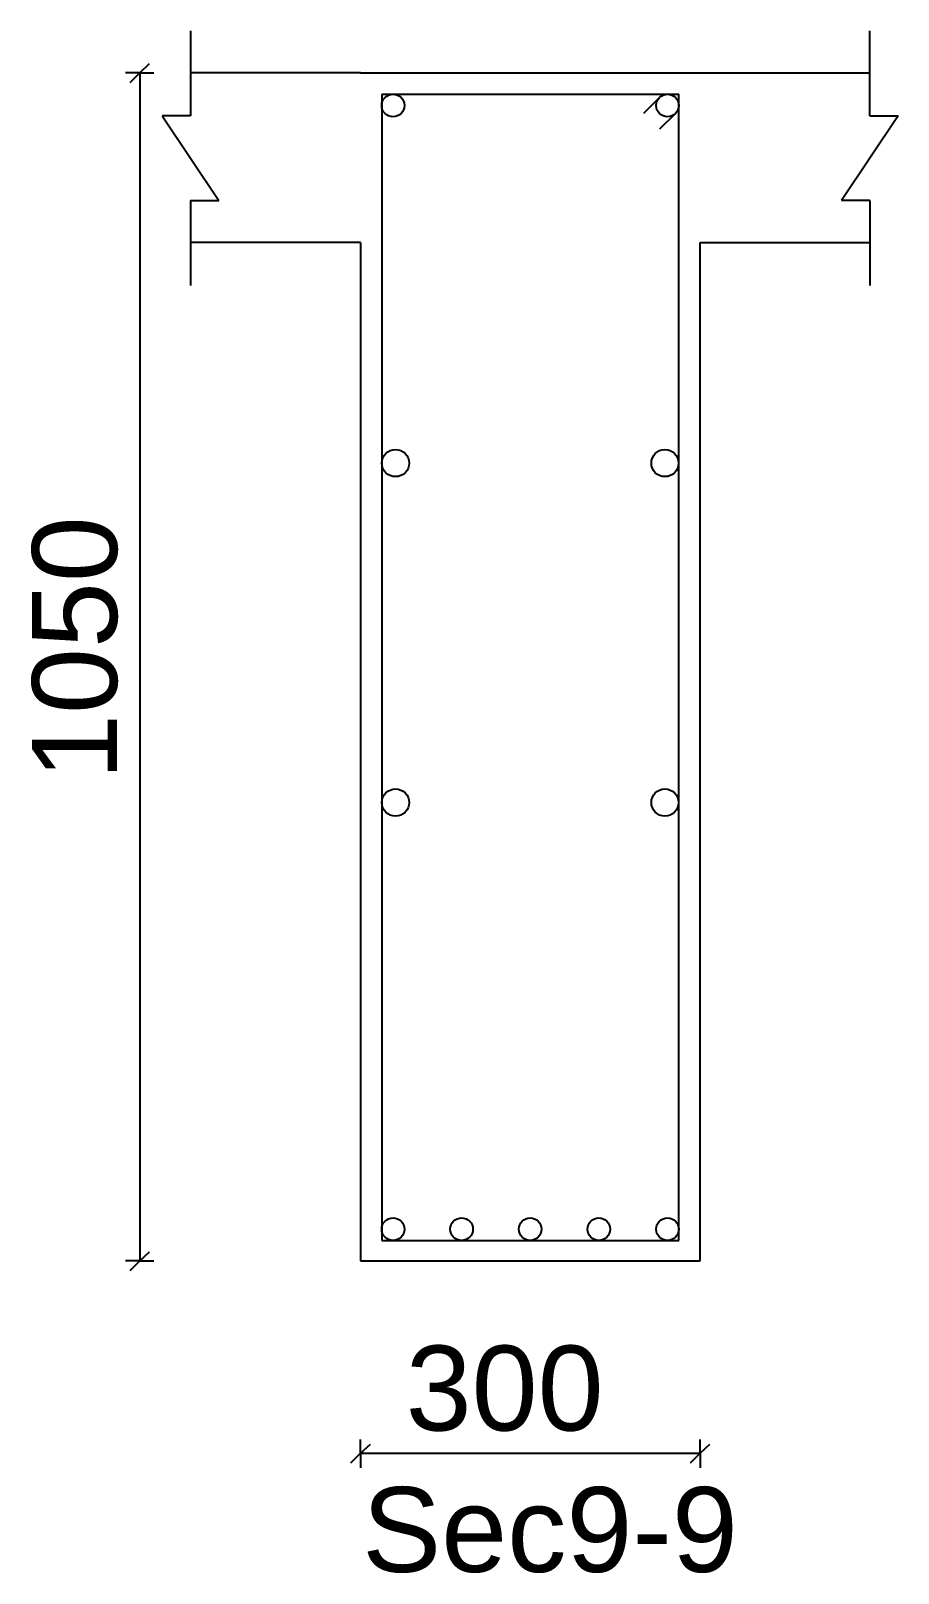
# Model space of a CAD drawing. Extents: x 0 to 98, y 3 to 248.
# Drawn here: x 31.729 to 32.495, y 173.592 to 174.955 of the extents above; entities that cross this region are included whole.
import ezdxf

# ---------------------------------------------------------------- set-up
doc = ezdxf.new("R2010")
doc.units = 0
for name, color, linetype in [('Beam_Cross_Label', 4, 'CONTINUOUS'), ('Beam_CrossSection', 2, 'CONTINUOUS'), ('dim_all', 7, 'CONTINUOUS'), ('main_botbars', 4, 'CONTINUOUS'), ('main_topbars', 4, 'CONTINUOUS'), ('Sidefacebar', 140, 'CONTINUOUS'), ('Stirrup_bar', 1, 'CONTINUOUS')]:
    doc.layers.add(name, color=color, linetype=linetype)
doc.styles.add('STRUDS_Arial', font='ARIAL.TTF', dxfattribs={"height": 0.04})

msp = doc.modelspace()

# ---------------------------------------------------------------- texts
at = {"layer": 'Beam_Cross_Label', "style": 'STRUDS_Arial'}
msp.add_text('Sec9-9', height=0.075, dxfattribs=at).set_placement((32.0215, 173.593))
at = {"layer": 'dim_all', "style": 'STRUDS_Arial'}
msp.add_text('1050', height=0.075, rotation=90, dxfattribs=at).set_placement((31.805, 174.293))
msp.add_text('300', height=0.075, dxfattribs=at).set_placement((32.06, 173.718))

# ---------------------------------------------------------------- linework, layer by layer
at = {"layer": 'Beam_CrossSection'}
for p, q in [((31.87, 174.955), (31.87, 174.88)), ((32.47, 174.88), (32.47, 174.955)), ((32.02, 174.918), (31.87, 174.918)), ((32.02, 174.918), (32.32, 174.918)), ((32.02, 174.918), (32.02, 174.918)), ((32.32, 174.918), (32.32, 174.918)), ((32.32, 174.918), (32.47, 174.918)), ((31.87, 174.88), (31.845, 174.88)), ((31.845, 174.88), (31.895, 174.805)), ((32.495, 174.88), (32.445, 174.805)), ((32.47, 174.88), (32.495, 174.88)), ((31.87, 174.805), (31.87, 174.73)), ((31.87, 174.805), (31.895, 174.805)), ((32.47, 174.805), (32.445, 174.805)), ((32.47, 174.805), (32.47, 174.73)), ((32.02, 174.768), (31.87, 174.768)), ((32.02, 174.768), (32.02, 173.868)), ((32.32, 173.868), (32.32, 174.768)), ((32.32, 174.768), (32.47, 174.768)), ((32.02, 173.868), (32.32, 173.868))]:
    msp.add_line(p, q, dxfattribs=at)
at = {"layer": 'dim_all'}
for p, q in [((31.825, 174.918), (31.8338, 174.926)), ((31.825, 174.918), (31.8125, 174.918)), ((31.825, 174.918), (31.8162, 174.909)), ((31.825, 174.918), (31.8375, 174.918)), ((31.825, 174.918), (31.825, 173.868)), ((31.825, 173.868), (31.8338, 173.876)), ((31.825, 173.868), (31.8125, 173.868)), ((31.825, 173.868), (31.8162, 173.859)), ((31.825, 173.868), (31.8375, 173.868)), ((32.02, 173.698), (32.02, 173.71)), ((32.32, 173.698), (32.32, 173.71)), ((32.02, 173.698), (32.0112, 173.689)), ((32.02, 173.698), (32.0288, 173.706)), ((32.02, 173.698), (32.02, 173.685)), ((32.02, 173.698), (32.32, 173.698)), ((32.32, 173.698), (32.3112, 173.689)), ((32.32, 173.698), (32.3288, 173.706)), ((32.32, 173.698), (32.32, 173.685))]:
    msp.add_line(p, q, dxfattribs=at)
at = {"layer": 'main_botbars'}
for centre in [(32.0488, 173.896), (32.1094, 173.896), (32.17, 173.896), (32.2306, 173.896), (32.2912, 173.896)]:
    msp.add_circle(centre, 0.01, dxfattribs=at)
at = {"layer": 'main_topbars'}
for centre in [(32.0488, 174.889), (32.2912, 174.889)]:
    msp.add_circle(centre, 0.01, dxfattribs=at)
at = {"layer": 'Sidefacebar'}
for centre in [(32.051, 174.573), (32.289, 174.573), (32.051, 174.273), (32.289, 174.273)]:
    msp.add_circle(centre, 0.012, dxfattribs=at)
at = {"layer": 'Stirrup_bar'}
for p, q in [((32.0388, 174.899), (32.0388, 173.886)), ((32.0388, 174.899), (32.3013, 174.899)), ((32.2842, 174.896), (32.27, 174.882)), ((32.3013, 173.886), (32.3013, 174.899)), ((32.2983, 174.882), (32.2842, 174.868)), ((32.0388, 173.886), (32.3013, 173.886))]:
    msp.add_line(p, q, dxfattribs=at)

msp.set_redraw_order([(e.dxf.handle, doc.entitydb.next_handle()) for e in msp.query("TEXT MTEXT ATTDEF DIMENSION ARC_DIMENSION")])  # texts and dimensions are drawn at this point

doc.saveas('drawing.dxf')
